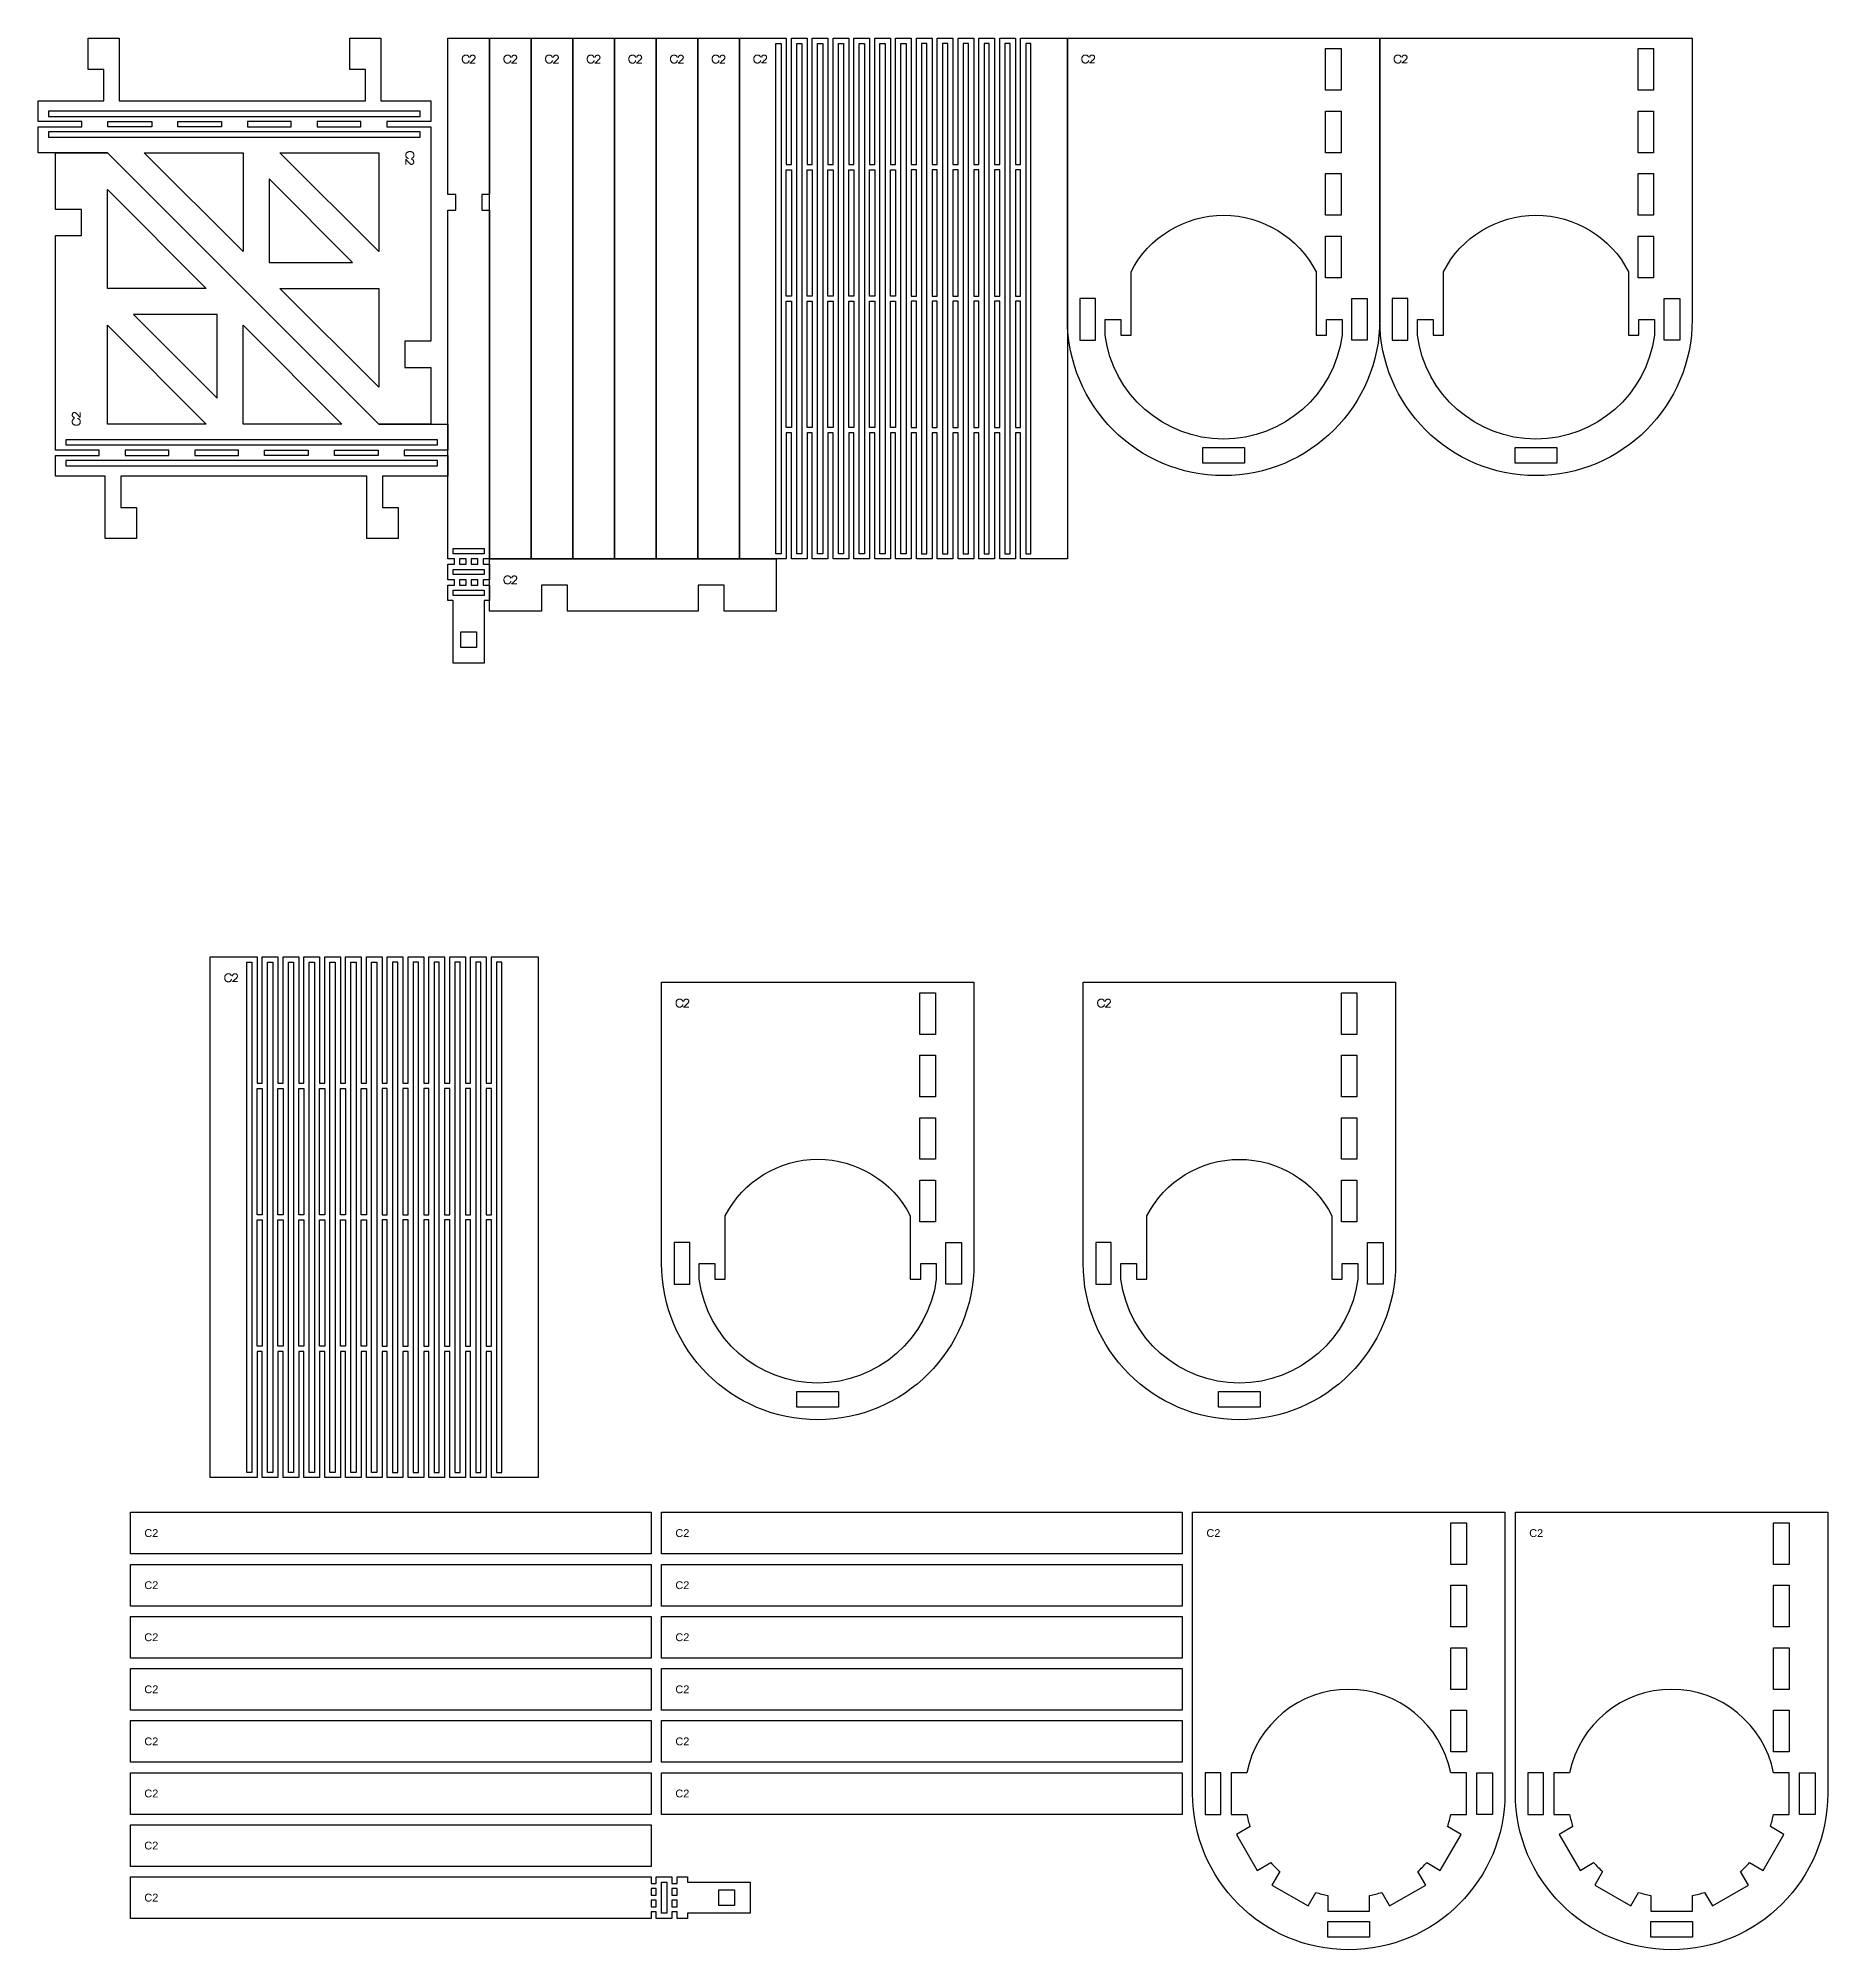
# Model space of a CAD drawing. Header units: millimetres. Extents: x 2961 to 4011, y 1422 to 1987.
# Drawn here: x 2993.7 to 3337.4, y 1422.2 to 1789.3 of the extents above; entities that cross this region are included whole.
import ezdxf

# ---------------------------------------------------------------- set-up
doc = ezdxf.new("R2010")
doc.units = ezdxf.units.MM
for name, color, linetype in [('0 - Marcacao', 6, 'Continuous'), ('1 - Interna', 3, 'Continuous'), ('2 - Externa', 1, 'Continuous')]:
    doc.layers.add(name, color=color, linetype=linetype)
doc.styles.get("Standard").update_dxf_attribs({"font": 'arial.ttf'})

msp = doc.modelspace()

# ---------------------------------------------------------------- texts
at = {"layer": '0 - Marcacao', "char_height": 1.5, "attachment_point": 5}
for insert in [(3015.43, 1502.24), (3117.43, 1502.24), (3219.43, 1502.24), (3281.43, 1502.24), (3015.43, 1492.24), (3117.43, 1492.24), (3015.43, 1482.24), (3117.43, 1482.24), (3015.43, 1472.24), (3117.43, 1472.24), (3015.43, 1462.24), (3117.43, 1462.24), (3015.43, 1452.24), (3117.43, 1452.24), (3015.43, 1442.24), (3015.43, 1432.24)]:
    msp.add_mtext_dynamic_manual_height_columns('C2', width=1.3262, gutter_width=12.5, heights=[0], dxfattribs=dict(at, insert=insert))

# ---------------------------------------------------------------- linework, layer by layer
at = {"color": 6, "lineweight": 0}
for points in [[(3076.46, 1785.65), (3076.44, 1785.7), (3076.42, 1785.76), (3076.38, 1785.82), (3076.34, 1785.88), (3076.3, 1785.93), (3076.24, 1785.97), (3076.2, 1786), (3076.14, 1786.03), (3076.08, 1786.05), (3076.01, 1786.07), (3075.94, 1786.08), (3075.87, 1786.09), (3075.84, 1786.09), (3075.77, 1786.08), (3075.7, 1786.07), (3075.63, 1786.05), (3075.57, 1786.03), (3075.5, 1786), (3075.48, 1785.98), (3075.43, 1785.94), (3075.37, 1785.9), (3075.33, 1785.85), (3075.29, 1785.79), (3075.25, 1785.73), (3075.25, 1785.73), (3075.22, 1785.67), (3075.2, 1785.61), (3075.18, 1785.54), (3075.17, 1785.47), (3075.16, 1785.4), (3075.16, 1785.32), (3075.16, 1785.26), (3075.17, 1785.19), (3075.18, 1785.12), (3075.19, 1785.05), (3075.21, 1784.98), (3075.24, 1784.92), (3075.25, 1784.9), (3075.28, 1784.83), (3075.32, 1784.77), (3075.37, 1784.72), (3075.42, 1784.67), (3075.47, 1784.63), (3075.52, 1784.61), (3075.58, 1784.58), (3075.64, 1784.56), (3075.71, 1784.55), (3075.78, 1784.54), (3075.86, 1784.53), (3075.87, 1784.53), (3075.95, 1784.54), (3076.02, 1784.55), (3076.08, 1784.57), (3076.15, 1784.59), (3076.2, 1784.62), (3076.26, 1784.66), (3076.28, 1784.68), (3076.32, 1784.72), (3076.37, 1784.77), (3076.4, 1784.83), (3076.43, 1784.89), (3076.46, 1784.96), (3076.48, 1785.04)], [(3077.62, 1784.56), (3076.63, 1784.56), (3076.92, 1784.78), (3076.96, 1784.84), (3076.96, 1784.84), (3076.99, 1784.87), (3077.04, 1784.91), (3077.1, 1784.96), (3077.18, 1785.03), (3077.21, 1785.05), (3077.27, 1785.11), (3077.33, 1785.16), (3077.38, 1785.21), (3077.42, 1785.25), (3077.46, 1785.29), (3077.47, 1785.3), (3077.51, 1785.36), (3077.55, 1785.42), (3077.58, 1785.47), (3077.6, 1785.51), (3077.61, 1785.58), (3077.62, 1785.65), (3077.61, 1785.71), (3077.6, 1785.77), (3077.58, 1785.84), (3077.54, 1785.89), (3077.49, 1785.95), (3077.48, 1785.96), (3077.42, 1786), (3077.36, 1786.03), (3077.3, 1786.05), (3077.23, 1786.06), (3077.15, 1786.07), (3077.13, 1786.07), (3077.05, 1786.06), (3076.98, 1786.05), (3076.92, 1786.02), (3076.86, 1785.99), (3076.81, 1785.96), (3076.8, 1785.94), (3076.76, 1785.9), (3076.72, 1785.84), (3076.69, 1785.78), (3076.68, 1785.71), (3076.66, 1785.63)], [(3084.46, 1785.65), (3084.44, 1785.7), (3084.42, 1785.76), (3084.38, 1785.82), (3084.34, 1785.88), (3084.3, 1785.93), (3084.24, 1785.97), (3084.2, 1786), (3084.14, 1786.03), (3084.08, 1786.05), (3084.01, 1786.07), (3083.94, 1786.08), (3083.87, 1786.09), (3083.84, 1786.09), (3083.77, 1786.08), (3083.7, 1786.07), (3083.63, 1786.05), (3083.57, 1786.03), (3083.5, 1786), (3083.48, 1785.98), (3083.43, 1785.94), (3083.37, 1785.9), (3083.33, 1785.85), (3083.29, 1785.79), (3083.25, 1785.73), (3083.25, 1785.73), (3083.22, 1785.67), (3083.2, 1785.61), (3083.18, 1785.54), (3083.17, 1785.47), (3083.16, 1785.4), (3083.16, 1785.32), (3083.16, 1785.26), (3083.17, 1785.19), (3083.18, 1785.12), (3083.19, 1785.05), (3083.21, 1784.98), (3083.24, 1784.92), (3083.25, 1784.9), (3083.28, 1784.83), (3083.32, 1784.77), (3083.37, 1784.72), (3083.42, 1784.67), (3083.47, 1784.63), (3083.52, 1784.61), (3083.58, 1784.58), (3083.64, 1784.56), (3083.71, 1784.55), (3083.78, 1784.54), (3083.86, 1784.53), (3083.87, 1784.53), (3083.95, 1784.54), (3084.02, 1784.55), (3084.08, 1784.57), (3084.15, 1784.59), (3084.2, 1784.62), (3084.26, 1784.66), (3084.28, 1784.68), (3084.32, 1784.72), (3084.37, 1784.77), (3084.4, 1784.83), (3084.43, 1784.89), (3084.46, 1784.96), (3084.48, 1785.04)], [(3085.62, 1784.56), (3084.63, 1784.56), (3084.92, 1784.78), (3084.96, 1784.84), (3084.96, 1784.84), (3084.99, 1784.87), (3085.04, 1784.91), (3085.1, 1784.96), (3085.18, 1785.03), (3085.21, 1785.05), (3085.27, 1785.11), (3085.33, 1785.16), (3085.38, 1785.21), (3085.42, 1785.25), (3085.46, 1785.29), (3085.47, 1785.3), (3085.51, 1785.36), (3085.55, 1785.42), (3085.58, 1785.47), (3085.6, 1785.51), (3085.61, 1785.58), (3085.62, 1785.65), (3085.61, 1785.71), (3085.6, 1785.77), (3085.58, 1785.84), (3085.54, 1785.89), (3085.49, 1785.95), (3085.48, 1785.96), (3085.42, 1786), (3085.36, 1786.03), (3085.3, 1786.05), (3085.23, 1786.06), (3085.15, 1786.07), (3085.13, 1786.07), (3085.05, 1786.06), (3084.98, 1786.05), (3084.92, 1786.02), (3084.86, 1785.99), (3084.81, 1785.96), (3084.8, 1785.94), (3084.76, 1785.9), (3084.72, 1785.84), (3084.69, 1785.78), (3084.68, 1785.71), (3084.66, 1785.63)], [(3092.46, 1785.65), (3092.44, 1785.7), (3092.42, 1785.76), (3092.38, 1785.82), (3092.34, 1785.88), (3092.3, 1785.93), (3092.24, 1785.97), (3092.2, 1786), (3092.14, 1786.03), (3092.08, 1786.05), (3092.01, 1786.07), (3091.94, 1786.08), (3091.87, 1786.09), (3091.84, 1786.09), (3091.77, 1786.08), (3091.7, 1786.07), (3091.63, 1786.05), (3091.57, 1786.03), (3091.5, 1786), (3091.48, 1785.98), (3091.43, 1785.94), (3091.37, 1785.9), (3091.33, 1785.85), (3091.29, 1785.79), (3091.25, 1785.73), (3091.25, 1785.73), (3091.22, 1785.67), (3091.2, 1785.61), (3091.18, 1785.54), (3091.17, 1785.47), (3091.16, 1785.4), (3091.16, 1785.32), (3091.16, 1785.26), (3091.17, 1785.19), (3091.18, 1785.12), (3091.19, 1785.05), (3091.21, 1784.98), (3091.24, 1784.92), (3091.25, 1784.9), (3091.28, 1784.83), (3091.32, 1784.77), (3091.37, 1784.72), (3091.42, 1784.67), (3091.47, 1784.63), (3091.52, 1784.61), (3091.58, 1784.58), (3091.64, 1784.56), (3091.71, 1784.55), (3091.78, 1784.54), (3091.86, 1784.53), (3091.87, 1784.53), (3091.95, 1784.54), (3092.02, 1784.55), (3092.08, 1784.57), (3092.15, 1784.59), (3092.2, 1784.62), (3092.26, 1784.66), (3092.28, 1784.68), (3092.32, 1784.72), (3092.37, 1784.77), (3092.4, 1784.83), (3092.43, 1784.89), (3092.46, 1784.96), (3092.48, 1785.04)], [(3093.62, 1784.56), (3092.63, 1784.56), (3092.92, 1784.78), (3092.96, 1784.84), (3092.96, 1784.84), (3092.99, 1784.87), (3093.04, 1784.91), (3093.1, 1784.96), (3093.18, 1785.03), (3093.21, 1785.05), (3093.27, 1785.11), (3093.33, 1785.16), (3093.38, 1785.21), (3093.42, 1785.25), (3093.46, 1785.29), (3093.47, 1785.3), (3093.51, 1785.36), (3093.55, 1785.42), (3093.58, 1785.47), (3093.6, 1785.51), (3093.61, 1785.58), (3093.62, 1785.65), (3093.61, 1785.71), (3093.6, 1785.77), (3093.58, 1785.84), (3093.54, 1785.89), (3093.49, 1785.95), (3093.48, 1785.96), (3093.42, 1786), (3093.36, 1786.03), (3093.3, 1786.05), (3093.23, 1786.06), (3093.15, 1786.07), (3093.13, 1786.07), (3093.05, 1786.06), (3092.98, 1786.05), (3092.92, 1786.02), (3092.86, 1785.99), (3092.81, 1785.96), (3092.8, 1785.94), (3092.76, 1785.9), (3092.72, 1785.84), (3092.69, 1785.78), (3092.68, 1785.71), (3092.66, 1785.63)], [(3100.46, 1785.65), (3100.44, 1785.7), (3100.42, 1785.76), (3100.38, 1785.82), (3100.34, 1785.88), (3100.3, 1785.93), (3100.24, 1785.97), (3100.2, 1786), (3100.14, 1786.03), (3100.08, 1786.05), (3100.01, 1786.07), (3099.94, 1786.08), (3099.87, 1786.09), (3099.84, 1786.09), (3099.77, 1786.08), (3099.7, 1786.07), (3099.63, 1786.05), (3099.57, 1786.03), (3099.5, 1786), (3099.48, 1785.98), (3099.43, 1785.94), (3099.37, 1785.9), (3099.33, 1785.85), (3099.29, 1785.79), (3099.25, 1785.73), (3099.25, 1785.73), (3099.22, 1785.67), (3099.2, 1785.61), (3099.18, 1785.54), (3099.17, 1785.47), (3099.16, 1785.4), (3099.16, 1785.32), (3099.16, 1785.26), (3099.17, 1785.19), (3099.18, 1785.12), (3099.19, 1785.05), (3099.21, 1784.98), (3099.24, 1784.92), (3099.25, 1784.9), (3099.28, 1784.83), (3099.32, 1784.77), (3099.37, 1784.72), (3099.42, 1784.67), (3099.47, 1784.63), (3099.52, 1784.61), (3099.58, 1784.58), (3099.64, 1784.56), (3099.71, 1784.55), (3099.78, 1784.54), (3099.86, 1784.53), (3099.87, 1784.53), (3099.95, 1784.54), (3100.02, 1784.55), (3100.08, 1784.57), (3100.15, 1784.59), (3100.2, 1784.62), (3100.26, 1784.66), (3100.28, 1784.68), (3100.32, 1784.72), (3100.37, 1784.77), (3100.4, 1784.83), (3100.43, 1784.89), (3100.46, 1784.96), (3100.48, 1785.04)], [(3101.62, 1784.56), (3100.63, 1784.56), (3100.92, 1784.78), (3100.96, 1784.84), (3100.96, 1784.84), (3100.99, 1784.87), (3101.04, 1784.91), (3101.1, 1784.96), (3101.18, 1785.03), (3101.21, 1785.05), (3101.27, 1785.11), (3101.33, 1785.16), (3101.38, 1785.21), (3101.42, 1785.25), (3101.46, 1785.29), (3101.47, 1785.3), (3101.51, 1785.36), (3101.55, 1785.42), (3101.58, 1785.47), (3101.6, 1785.51), (3101.61, 1785.58), (3101.62, 1785.65), (3101.61, 1785.71), (3101.6, 1785.77), (3101.58, 1785.84), (3101.54, 1785.89), (3101.49, 1785.95), (3101.48, 1785.96), (3101.42, 1786), (3101.36, 1786.03), (3101.3, 1786.05), (3101.23, 1786.06), (3101.15, 1786.07), (3101.13, 1786.07), (3101.05, 1786.06), (3100.98, 1786.05), (3100.92, 1786.02), (3100.86, 1785.99), (3100.81, 1785.96), (3100.8, 1785.94), (3100.76, 1785.9), (3100.72, 1785.84), (3100.69, 1785.78), (3100.68, 1785.71), (3100.66, 1785.63)], [(3108.46, 1785.65), (3108.44, 1785.7), (3108.42, 1785.76), (3108.38, 1785.82), (3108.34, 1785.88), (3108.3, 1785.93), (3108.24, 1785.97), (3108.2, 1786), (3108.14, 1786.03), (3108.08, 1786.05), (3108.01, 1786.07), (3107.94, 1786.08), (3107.87, 1786.09), (3107.84, 1786.09), (3107.77, 1786.08), (3107.7, 1786.07), (3107.63, 1786.05), (3107.57, 1786.03), (3107.5, 1786), (3107.48, 1785.98), (3107.43, 1785.94), (3107.37, 1785.9), (3107.33, 1785.85), (3107.29, 1785.79), (3107.25, 1785.73), (3107.25, 1785.73), (3107.22, 1785.67), (3107.2, 1785.61), (3107.18, 1785.54), (3107.17, 1785.47), (3107.16, 1785.4), (3107.16, 1785.32), (3107.16, 1785.26), (3107.17, 1785.19), (3107.18, 1785.12), (3107.19, 1785.05), (3107.21, 1784.98), (3107.24, 1784.92), (3107.25, 1784.9), (3107.28, 1784.83), (3107.32, 1784.77), (3107.37, 1784.72), (3107.42, 1784.67), (3107.47, 1784.63), (3107.52, 1784.61), (3107.58, 1784.58), (3107.64, 1784.56), (3107.71, 1784.55), (3107.78, 1784.54), (3107.86, 1784.53), (3107.87, 1784.53), (3107.95, 1784.54), (3108.02, 1784.55), (3108.08, 1784.57), (3108.15, 1784.59), (3108.2, 1784.62), (3108.26, 1784.66), (3108.28, 1784.68), (3108.32, 1784.72), (3108.37, 1784.77), (3108.4, 1784.83), (3108.43, 1784.89), (3108.46, 1784.96), (3108.48, 1785.04)], [(3109.62, 1784.56), (3108.63, 1784.56), (3108.92, 1784.78), (3108.96, 1784.84), (3108.96, 1784.84), (3108.99, 1784.87), (3109.04, 1784.91), (3109.1, 1784.96), (3109.18, 1785.03), (3109.21, 1785.05), (3109.27, 1785.11), (3109.33, 1785.16), (3109.38, 1785.21), (3109.42, 1785.25), (3109.46, 1785.29), (3109.47, 1785.3), (3109.51, 1785.36), (3109.55, 1785.42), (3109.58, 1785.47), (3109.6, 1785.51), (3109.61, 1785.58), (3109.62, 1785.65), (3109.61, 1785.71), (3109.6, 1785.77), (3109.58, 1785.84), (3109.54, 1785.89), (3109.49, 1785.95), (3109.48, 1785.96), (3109.42, 1786), (3109.36, 1786.03), (3109.3, 1786.05), (3109.23, 1786.06), (3109.15, 1786.07), (3109.13, 1786.07), (3109.05, 1786.06), (3108.98, 1786.05), (3108.92, 1786.02), (3108.86, 1785.99), (3108.81, 1785.96), (3108.8, 1785.94), (3108.76, 1785.9), (3108.72, 1785.84), (3108.69, 1785.78), (3108.68, 1785.71), (3108.66, 1785.63)], [(3116.46, 1785.65), (3116.44, 1785.7), (3116.42, 1785.76), (3116.38, 1785.82), (3116.34, 1785.88), (3116.3, 1785.93), (3116.24, 1785.97), (3116.2, 1786), (3116.14, 1786.03), (3116.08, 1786.05), (3116.01, 1786.07), (3115.94, 1786.08), (3115.87, 1786.09), (3115.84, 1786.09), (3115.77, 1786.08), (3115.7, 1786.07), (3115.63, 1786.05), (3115.57, 1786.03), (3115.5, 1786), (3115.48, 1785.98), (3115.43, 1785.94), (3115.37, 1785.9), (3115.33, 1785.85), (3115.29, 1785.79), (3115.25, 1785.73), (3115.25, 1785.73), (3115.22, 1785.67), (3115.2, 1785.61), (3115.18, 1785.54), (3115.17, 1785.47), (3115.16, 1785.4), (3115.16, 1785.32), (3115.16, 1785.26), (3115.17, 1785.19), (3115.18, 1785.12), (3115.19, 1785.05), (3115.21, 1784.98), (3115.24, 1784.92), (3115.25, 1784.9), (3115.28, 1784.83), (3115.32, 1784.77), (3115.37, 1784.72), (3115.42, 1784.67), (3115.47, 1784.63), (3115.52, 1784.61), (3115.58, 1784.58), (3115.64, 1784.56), (3115.71, 1784.55), (3115.78, 1784.54), (3115.86, 1784.53), (3115.87, 1784.53), (3115.95, 1784.54), (3116.02, 1784.55), (3116.08, 1784.57), (3116.15, 1784.59), (3116.2, 1784.62), (3116.26, 1784.66), (3116.28, 1784.68), (3116.32, 1784.72), (3116.37, 1784.77), (3116.4, 1784.83), (3116.43, 1784.89), (3116.46, 1784.96), (3116.48, 1785.04)], [(3117.62, 1784.56), (3116.63, 1784.56), (3116.92, 1784.78), (3116.96, 1784.84), (3116.96, 1784.84), (3116.99, 1784.87), (3117.04, 1784.91), (3117.1, 1784.96), (3117.18, 1785.03), (3117.21, 1785.05), (3117.27, 1785.11), (3117.33, 1785.16), (3117.38, 1785.21), (3117.42, 1785.25), (3117.46, 1785.29), (3117.47, 1785.3), (3117.51, 1785.36), (3117.55, 1785.42), (3117.58, 1785.47), (3117.6, 1785.51), (3117.61, 1785.58), (3117.62, 1785.65), (3117.61, 1785.71), (3117.6, 1785.77), (3117.58, 1785.84), (3117.54, 1785.89), (3117.49, 1785.95), (3117.48, 1785.96), (3117.42, 1786), (3117.36, 1786.03), (3117.3, 1786.05), (3117.23, 1786.06), (3117.15, 1786.07), (3117.13, 1786.07), (3117.05, 1786.06), (3116.98, 1786.05), (3116.92, 1786.02), (3116.86, 1785.99), (3116.81, 1785.96), (3116.8, 1785.94), (3116.76, 1785.9), (3116.72, 1785.84), (3116.69, 1785.78), (3116.68, 1785.71), (3116.66, 1785.63)], [(3124.46, 1785.65), (3124.44, 1785.7), (3124.42, 1785.76), (3124.38, 1785.82), (3124.34, 1785.88), (3124.3, 1785.93), (3124.24, 1785.97), (3124.2, 1786), (3124.14, 1786.03), (3124.08, 1786.05), (3124.01, 1786.07), (3123.94, 1786.08), (3123.87, 1786.09), (3123.84, 1786.09), (3123.77, 1786.08), (3123.7, 1786.07), (3123.63, 1786.05), (3123.57, 1786.03), (3123.5, 1786), (3123.48, 1785.98), (3123.43, 1785.94), (3123.37, 1785.9), (3123.33, 1785.85), (3123.29, 1785.79), (3123.25, 1785.73), (3123.25, 1785.73), (3123.22, 1785.67), (3123.2, 1785.61), (3123.18, 1785.54), (3123.17, 1785.47), (3123.16, 1785.4), (3123.16, 1785.32), (3123.16, 1785.26), (3123.17, 1785.19), (3123.18, 1785.12), (3123.19, 1785.05), (3123.21, 1784.98), (3123.24, 1784.92), (3123.25, 1784.9), (3123.28, 1784.83), (3123.32, 1784.77), (3123.37, 1784.72), (3123.42, 1784.67), (3123.47, 1784.63), (3123.52, 1784.61), (3123.58, 1784.58), (3123.64, 1784.56), (3123.71, 1784.55), (3123.78, 1784.54), (3123.86, 1784.53), (3123.87, 1784.53), (3123.95, 1784.54), (3124.02, 1784.55), (3124.08, 1784.57), (3124.15, 1784.59), (3124.2, 1784.62), (3124.26, 1784.66), (3124.28, 1784.68), (3124.32, 1784.72), (3124.37, 1784.77), (3124.4, 1784.83), (3124.43, 1784.89), (3124.46, 1784.96), (3124.48, 1785.04)], [(3125.62, 1784.56), (3124.63, 1784.56), (3124.92, 1784.78), (3124.96, 1784.84), (3124.96, 1784.84), (3124.99, 1784.87), (3125.04, 1784.91), (3125.1, 1784.96), (3125.18, 1785.03), (3125.21, 1785.05), (3125.27, 1785.11), (3125.33, 1785.16), (3125.38, 1785.21), (3125.42, 1785.25), (3125.46, 1785.29), (3125.47, 1785.3), (3125.51, 1785.36), (3125.55, 1785.42), (3125.58, 1785.47), (3125.6, 1785.51), (3125.61, 1785.58), (3125.62, 1785.65), (3125.61, 1785.71), (3125.6, 1785.77), (3125.58, 1785.84), (3125.54, 1785.89), (3125.49, 1785.95), (3125.48, 1785.96), (3125.42, 1786), (3125.36, 1786.03), (3125.3, 1786.05), (3125.23, 1786.06), (3125.15, 1786.07), (3125.13, 1786.07), (3125.05, 1786.06), (3124.98, 1786.05), (3124.92, 1786.02), (3124.86, 1785.99), (3124.81, 1785.96), (3124.8, 1785.94), (3124.76, 1785.9), (3124.72, 1785.84), (3124.69, 1785.78), (3124.68, 1785.71), (3124.66, 1785.63)], [(3132.46, 1785.66), (3132.45, 1785.71), (3132.42, 1785.77), (3132.38, 1785.84), (3132.34, 1785.89), (3132.3, 1785.94), (3132.25, 1785.98), (3132.2, 1786.01), (3132.15, 1786.04), (3132.08, 1786.07), (3132.02, 1786.08), (3131.94, 1786.09), (3131.87, 1786.1), (3131.84, 1786.1), (3131.77, 1786.09), (3131.7, 1786.08), (3131.63, 1786.06), (3131.57, 1786.04), (3131.51, 1786.01), (3131.48, 1786), (3131.43, 1785.96), (3131.38, 1785.91), (3131.33, 1785.86), (3131.29, 1785.81), (3131.25, 1785.74), (3131.25, 1785.74), (3131.22, 1785.68), (3131.2, 1785.62), (3131.18, 1785.55), (3131.17, 1785.48), (3131.16, 1785.41), (3131.16, 1785.33), (3131.16, 1785.27), (3131.17, 1785.2), (3131.18, 1785.13), (3131.2, 1785.06), (3131.22, 1785), (3131.24, 1784.93), (3131.25, 1784.91), (3131.29, 1784.84), (3131.32, 1784.79), (3131.37, 1784.73), (3131.42, 1784.69), (3131.47, 1784.65), (3131.52, 1784.62), (3131.58, 1784.59), (3131.64, 1784.57), (3131.71, 1784.56), (3131.79, 1784.55), (3131.87, 1784.55), (3131.87, 1784.55), (3131.95, 1784.55), (3132.02, 1784.56), (3132.08, 1784.58), (3132.15, 1784.61), (3132.21, 1784.64), (3132.26, 1784.68), (3132.28, 1784.69), (3132.33, 1784.74), (3132.37, 1784.79), (3132.4, 1784.84), (3132.44, 1784.91), (3132.46, 1784.97), (3132.49, 1785.05)], [(3133.62, 1784.57), (3132.63, 1784.57), (3132.92, 1784.79), (3132.96, 1784.85), (3132.97, 1784.85), (3133, 1784.88), (3133.04, 1784.92), (3133.1, 1784.97), (3133.18, 1785.04), (3133.21, 1785.07), (3133.28, 1785.12), (3133.33, 1785.18), (3133.38, 1785.22), (3133.43, 1785.26), (3133.46, 1785.3), (3133.47, 1785.31), (3133.52, 1785.37), (3133.55, 1785.43), (3133.58, 1785.49), (3133.6, 1785.52), (3133.61, 1785.59), (3133.62, 1785.66), (3133.62, 1785.72), (3133.6, 1785.79), (3133.58, 1785.85), (3133.54, 1785.91), (3133.49, 1785.96), (3133.48, 1785.97), (3133.42, 1786.01), (3133.37, 1786.04), (3133.3, 1786.06), (3133.23, 1786.07), (3133.15, 1786.08), (3133.13, 1786.08), (3133.06, 1786.07), (3132.99, 1786.06), (3132.92, 1786.04), (3132.86, 1786.01), (3132.81, 1785.97), (3132.8, 1785.96), (3132.76, 1785.91), (3132.72, 1785.85), (3132.7, 1785.79), (3132.68, 1785.72), (3132.67, 1785.64)], [(3195.46, 1785.66), (3195.45, 1785.71), (3195.42, 1785.77), (3195.38, 1785.84), (3195.34, 1785.89), (3195.3, 1785.94), (3195.25, 1785.98), (3195.2, 1786.01), (3195.15, 1786.04), (3195.08, 1786.07), (3195.02, 1786.08), (3194.94, 1786.09), (3194.87, 1786.1), (3194.84, 1786.1), (3194.77, 1786.09), (3194.7, 1786.08), (3194.63, 1786.06), (3194.57, 1786.04), (3194.51, 1786.01), (3194.48, 1786), (3194.43, 1785.96), (3194.38, 1785.91), (3194.33, 1785.86), (3194.29, 1785.81), (3194.25, 1785.74), (3194.25, 1785.74), (3194.22, 1785.68), (3194.2, 1785.62), (3194.18, 1785.55), (3194.17, 1785.48), (3194.16, 1785.41), (3194.16, 1785.33), (3194.16, 1785.27), (3194.17, 1785.2), (3194.18, 1785.13), (3194.2, 1785.06), (3194.22, 1785), (3194.24, 1784.93), (3194.25, 1784.91), (3194.29, 1784.84), (3194.32, 1784.79), (3194.37, 1784.73), (3194.42, 1784.69), (3194.47, 1784.65), (3194.52, 1784.62), (3194.58, 1784.59), (3194.64, 1784.57), (3194.71, 1784.56), (3194.79, 1784.55), (3194.87, 1784.55), (3194.87, 1784.55), (3194.95, 1784.55), (3195.02, 1784.56), (3195.08, 1784.58), (3195.15, 1784.61), (3195.21, 1784.64), (3195.26, 1784.68), (3195.28, 1784.69), (3195.33, 1784.74), (3195.37, 1784.79), (3195.4, 1784.84), (3195.44, 1784.91), (3195.46, 1784.97), (3195.49, 1785.05)], [(3196.62, 1784.57), (3195.63, 1784.57), (3195.92, 1784.79), (3195.96, 1784.85), (3195.97, 1784.85), (3196, 1784.88), (3196.04, 1784.92), (3196.1, 1784.97), (3196.18, 1785.04), (3196.21, 1785.07), (3196.28, 1785.12), (3196.33, 1785.18), (3196.38, 1785.22), (3196.43, 1785.26), (3196.46, 1785.3), (3196.47, 1785.31), (3196.52, 1785.37), (3196.55, 1785.43), (3196.58, 1785.49), (3196.6, 1785.52), (3196.61, 1785.59), (3196.62, 1785.66), (3196.62, 1785.72), (3196.6, 1785.79), (3196.58, 1785.85), (3196.54, 1785.91), (3196.49, 1785.96), (3196.48, 1785.97), (3196.42, 1786.01), (3196.37, 1786.04), (3196.3, 1786.06), (3196.23, 1786.07), (3196.15, 1786.08), (3196.13, 1786.08), (3196.06, 1786.07), (3195.99, 1786.06), (3195.92, 1786.04), (3195.86, 1786.01), (3195.81, 1785.97), (3195.8, 1785.96), (3195.76, 1785.91), (3195.72, 1785.85), (3195.7, 1785.79), (3195.68, 1785.72), (3195.67, 1785.64)], [(3255.46, 1785.66), (3255.45, 1785.71), (3255.42, 1785.77), (3255.38, 1785.84), (3255.34, 1785.89), (3255.3, 1785.94), (3255.25, 1785.98), (3255.2, 1786.01), (3255.15, 1786.04), (3255.08, 1786.07), (3255.02, 1786.08), (3254.94, 1786.09), (3254.87, 1786.1), (3254.84, 1786.1), (3254.77, 1786.09), (3254.7, 1786.08), (3254.63, 1786.06), (3254.57, 1786.04), (3254.51, 1786.01), (3254.48, 1786), (3254.43, 1785.96), (3254.38, 1785.91), (3254.33, 1785.86), (3254.29, 1785.81), (3254.25, 1785.74), (3254.25, 1785.74), (3254.22, 1785.68), (3254.2, 1785.62), (3254.18, 1785.55), (3254.17, 1785.48), (3254.16, 1785.41), (3254.16, 1785.33), (3254.16, 1785.27), (3254.17, 1785.2), (3254.18, 1785.13), (3254.2, 1785.06), (3254.22, 1785), (3254.24, 1784.93), (3254.25, 1784.91), (3254.29, 1784.84), (3254.32, 1784.79), (3254.37, 1784.73), (3254.42, 1784.69), (3254.47, 1784.65), (3254.52, 1784.62), (3254.58, 1784.59), (3254.64, 1784.57), (3254.71, 1784.56), (3254.79, 1784.55), (3254.87, 1784.55), (3254.87, 1784.55), (3254.95, 1784.55), (3255.02, 1784.56), (3255.08, 1784.58), (3255.15, 1784.61), (3255.21, 1784.64), (3255.26, 1784.68), (3255.28, 1784.69), (3255.33, 1784.74), (3255.37, 1784.79), (3255.4, 1784.84), (3255.44, 1784.91), (3255.46, 1784.97), (3255.49, 1785.05)], [(3256.62, 1784.57), (3255.63, 1784.57), (3255.92, 1784.79), (3255.96, 1784.85), (3255.97, 1784.85), (3256, 1784.88), (3256.04, 1784.92), (3256.1, 1784.97), (3256.18, 1785.04), (3256.21, 1785.07), (3256.28, 1785.12), (3256.33, 1785.18), (3256.38, 1785.22), (3256.43, 1785.26), (3256.46, 1785.3), (3256.47, 1785.31), (3256.52, 1785.37), (3256.55, 1785.43), (3256.58, 1785.49), (3256.6, 1785.52), (3256.61, 1785.59), (3256.62, 1785.66), (3256.62, 1785.72), (3256.6, 1785.79), (3256.58, 1785.85), (3256.54, 1785.91), (3256.49, 1785.96), (3256.48, 1785.97), (3256.42, 1786.01), (3256.37, 1786.04), (3256.3, 1786.06), (3256.23, 1786.07), (3256.15, 1786.08), (3256.13, 1786.08), (3256.06, 1786.07), (3255.99, 1786.06), (3255.92, 1786.04), (3255.86, 1786.01), (3255.81, 1785.97), (3255.8, 1785.96), (3255.76, 1785.91), (3255.72, 1785.85), (3255.7, 1785.79), (3255.68, 1785.72), (3255.67, 1785.64)], [(3065.43, 1766.25), (3065.47, 1766.27), (3065.54, 1766.3), (3065.6, 1766.33), (3065.66, 1766.37), (3065.71, 1766.42), (3065.75, 1766.47), (3065.78, 1766.51), (3065.81, 1766.57), (3065.83, 1766.63), (3065.85, 1766.7), (3065.86, 1766.77), (3065.86, 1766.85), (3065.86, 1766.87), (3065.86, 1766.95), (3065.85, 1767.01), (3065.83, 1767.08), (3065.8, 1767.15), (3065.77, 1767.21), (3065.76, 1767.23), (3065.72, 1767.29), (3065.68, 1767.34), (3065.63, 1767.39), (3065.57, 1767.43), (3065.51, 1767.46), (3065.51, 1767.46), (3065.45, 1767.49), (3065.39, 1767.51), (3065.32, 1767.53), (3065.25, 1767.54), (3065.18, 1767.55), (3065.1, 1767.55), (3065.04, 1767.55), (3064.97, 1767.55), (3064.9, 1767.53), (3064.83, 1767.52), (3064.76, 1767.5), (3064.7, 1767.47), (3064.67, 1767.46), (3064.61, 1767.43), (3064.55, 1767.39), (3064.5, 1767.35), (3064.45, 1767.3), (3064.41, 1767.24), (3064.38, 1767.19), (3064.36, 1767.14), (3064.34, 1767.07), (3064.32, 1767), (3064.32, 1766.93), (3064.31, 1766.85), (3064.31, 1766.84), (3064.32, 1766.77), (3064.33, 1766.7), (3064.35, 1766.63), (3064.37, 1766.57), (3064.4, 1766.51), (3064.44, 1766.45), (3064.46, 1766.43), (3064.5, 1766.39), (3064.55, 1766.35), (3064.61, 1766.31), (3064.67, 1766.28), (3064.74, 1766.25), (3064.81, 1766.23)], [(3064.34, 1765.09), (3064.34, 1766.08), (3064.56, 1765.8), (3064.62, 1765.75), (3064.62, 1765.75), (3064.65, 1765.72), (3064.69, 1765.67), (3064.74, 1765.61), (3064.8, 1765.54), (3064.83, 1765.5), (3064.89, 1765.44), (3064.94, 1765.38), (3064.99, 1765.33), (3065.03, 1765.29), (3065.07, 1765.25), (3065.08, 1765.25), (3065.14, 1765.2), (3065.19, 1765.16), (3065.25, 1765.13), (3065.29, 1765.12), (3065.36, 1765.1), (3065.43, 1765.09), (3065.49, 1765.1), (3065.55, 1765.11), (3065.62, 1765.14), (3065.67, 1765.17), (3065.73, 1765.22), (3065.74, 1765.24), (3065.78, 1765.29), (3065.81, 1765.35), (3065.83, 1765.41), (3065.84, 1765.48), (3065.84, 1765.56), (3065.84, 1765.58), (3065.84, 1765.66), (3065.82, 1765.73), (3065.8, 1765.79), (3065.77, 1765.85), (3065.73, 1765.9), (3065.72, 1765.91), (3065.68, 1765.96), (3065.62, 1765.99), (3065.56, 1766.02), (3065.49, 1766.04), (3065.41, 1766.05)], [(3000.67, 1716.29), (3000.63, 1716.27), (3000.56, 1716.25), (3000.5, 1716.21), (3000.44, 1716.17), (3000.39, 1716.13), (3000.35, 1716.07), (3000.32, 1716.03), (3000.29, 1715.97), (3000.27, 1715.91), (3000.25, 1715.84), (3000.24, 1715.77), (3000.24, 1715.7), (3000.24, 1715.67), (3000.24, 1715.6), (3000.25, 1715.53), (3000.27, 1715.46), (3000.3, 1715.4), (3000.33, 1715.33), (3000.34, 1715.31), (3000.38, 1715.26), (3000.42, 1715.2), (3000.47, 1715.16), (3000.53, 1715.12), (3000.59, 1715.08), (3000.59, 1715.08), (3000.65, 1715.05), (3000.71, 1715.03), (3000.78, 1715.01), (3000.85, 1715), (3000.92, 1714.99), (3001, 1714.99), (3001.06, 1714.99), (3001.13, 1715), (3001.2, 1715.01), (3001.27, 1715.02), (3001.34, 1715.04), (3001.4, 1715.07), (3001.42, 1715.08), (3001.49, 1715.11), (3001.55, 1715.15), (3001.6, 1715.2), (3001.65, 1715.25), (3001.69, 1715.3), (3001.71, 1715.35), (3001.74, 1715.41), (3001.76, 1715.47), (3001.78, 1715.54), (3001.78, 1715.61), (3001.79, 1715.69), (3001.79, 1715.7), (3001.78, 1715.78), (3001.77, 1715.85), (3001.75, 1715.91), (3001.73, 1715.98), (3001.7, 1716.03), (3001.66, 1716.09), (3001.64, 1716.11), (3001.6, 1716.15), (3001.55, 1716.2), (3001.49, 1716.23), (3001.43, 1716.26), (3001.36, 1716.29), (3001.28, 1716.31)], [(3001.76, 1717.45), (3001.76, 1716.46), (3001.54, 1716.75), (3001.48, 1716.79), (3001.48, 1716.79), (3001.45, 1716.82), (3001.41, 1716.87), (3001.36, 1716.93), (3001.3, 1717.01), (3001.27, 1717.04), (3001.21, 1717.1), (3001.16, 1717.16), (3001.11, 1717.21), (3001.07, 1717.25), (3001.03, 1717.29), (3001.02, 1717.3), (3000.96, 1717.34), (3000.9, 1717.38), (3000.85, 1717.41), (3000.81, 1717.43), (3000.74, 1717.44), (3000.67, 1717.45), (3000.61, 1717.44), (3000.55, 1717.43), (3000.48, 1717.41), (3000.43, 1717.37), (3000.37, 1717.32), (3000.36, 1717.3), (3000.32, 1717.25), (3000.29, 1717.19), (3000.27, 1717.13), (3000.26, 1717.06), (3000.25, 1716.98), (3000.26, 1716.96), (3000.26, 1716.88), (3000.28, 1716.81), (3000.3, 1716.75), (3000.33, 1716.69), (3000.37, 1716.64), (3000.38, 1716.63), (3000.42, 1716.59), (3000.48, 1716.55), (3000.54, 1716.52), (3000.61, 1716.51), (3000.69, 1716.49)], [(3084.46, 1685.65), (3084.44, 1685.7), (3084.42, 1685.76), (3084.38, 1685.82), (3084.34, 1685.88), (3084.3, 1685.93), (3084.24, 1685.97), (3084.2, 1686), (3084.14, 1686.03), (3084.08, 1686.05), (3084.01, 1686.07), (3083.94, 1686.08), (3083.87, 1686.09), (3083.84, 1686.09), (3083.77, 1686.08), (3083.7, 1686.07), (3083.63, 1686.05), (3083.57, 1686.03), (3083.5, 1686), (3083.48, 1685.98), (3083.43, 1685.94), (3083.37, 1685.9), (3083.33, 1685.85), (3083.29, 1685.79), (3083.25, 1685.73), (3083.25, 1685.73), (3083.22, 1685.67), (3083.2, 1685.61), (3083.18, 1685.54), (3083.17, 1685.47), (3083.16, 1685.4), (3083.16, 1685.32), (3083.16, 1685.26), (3083.17, 1685.19), (3083.18, 1685.12), (3083.19, 1685.05), (3083.21, 1684.98), (3083.24, 1684.92), (3083.25, 1684.9), (3083.28, 1684.83), (3083.32, 1684.77), (3083.37, 1684.72), (3083.42, 1684.67), (3083.47, 1684.63), (3083.52, 1684.61), (3083.58, 1684.58), (3083.64, 1684.56), (3083.71, 1684.55), (3083.78, 1684.54), (3083.86, 1684.53), (3083.87, 1684.53), (3083.95, 1684.54), (3084.02, 1684.55), (3084.08, 1684.57), (3084.15, 1684.59), (3084.2, 1684.62), (3084.26, 1684.66), (3084.28, 1684.68), (3084.32, 1684.72), (3084.37, 1684.77), (3084.4, 1684.83), (3084.43, 1684.89), (3084.46, 1684.96), (3084.48, 1685.04)], [(3085.62, 1684.56), (3084.63, 1684.56), (3084.92, 1684.78), (3084.96, 1684.84), (3084.96, 1684.84), (3084.99, 1684.87), (3085.04, 1684.91), (3085.1, 1684.96), (3085.18, 1685.03), (3085.21, 1685.05), (3085.27, 1685.11), (3085.33, 1685.16), (3085.38, 1685.21), (3085.42, 1685.25), (3085.46, 1685.29), (3085.47, 1685.3), (3085.51, 1685.36), (3085.55, 1685.42), (3085.58, 1685.47), (3085.6, 1685.51), (3085.61, 1685.58), (3085.62, 1685.65), (3085.61, 1685.71), (3085.6, 1685.77), (3085.58, 1685.84), (3085.54, 1685.89), (3085.49, 1685.95), (3085.48, 1685.96), (3085.42, 1686), (3085.36, 1686.03), (3085.3, 1686.05), (3085.23, 1686.06), (3085.15, 1686.07), (3085.13, 1686.07), (3085.05, 1686.06), (3084.98, 1686.05), (3084.92, 1686.02), (3084.86, 1685.99), (3084.81, 1685.96), (3084.8, 1685.94), (3084.76, 1685.9), (3084.72, 1685.84), (3084.69, 1685.78), (3084.68, 1685.71), (3084.66, 1685.63)], [(3030.83, 1609.24), (3030.81, 1609.28), (3030.78, 1609.35), (3030.75, 1609.41), (3030.71, 1609.47), (3030.66, 1609.52), (3030.61, 1609.56), (3030.57, 1609.59), (3030.51, 1609.62), (3030.45, 1609.64), (3030.38, 1609.66), (3030.31, 1609.67), (3030.23, 1609.67), (3030.21, 1609.67), (3030.13, 1609.67), (3030.07, 1609.66), (3030, 1609.64), (3029.93, 1609.61), (3029.87, 1609.58), (3029.85, 1609.57), (3029.79, 1609.53), (3029.74, 1609.49), (3029.69, 1609.44), (3029.65, 1609.38), (3029.62, 1609.32), (3029.62, 1609.32), (3029.59, 1609.26), (3029.57, 1609.19), (3029.55, 1609.13), (3029.54, 1609.06), (3029.53, 1608.99), (3029.53, 1608.91), (3029.53, 1608.85), (3029.53, 1608.78), (3029.55, 1608.71), (3029.56, 1608.64), (3029.58, 1608.57), (3029.61, 1608.51), (3029.62, 1608.48), (3029.65, 1608.42), (3029.69, 1608.36), (3029.73, 1608.31), (3029.78, 1608.26), (3029.84, 1608.22), (3029.89, 1608.19), (3029.94, 1608.17), (3030.01, 1608.15), (3030.08, 1608.13), (3030.15, 1608.13), (3030.23, 1608.12), (3030.24, 1608.12), (3030.31, 1608.13), (3030.38, 1608.14), (3030.45, 1608.16), (3030.51, 1608.18), (3030.57, 1608.21), (3030.63, 1608.25), (3030.64, 1608.27), (3030.69, 1608.31), (3030.73, 1608.36), (3030.77, 1608.42), (3030.8, 1608.48), (3030.83, 1608.55), (3030.85, 1608.62)], [(3031.99, 1608.15), (3031, 1608.15), (3031.28, 1608.37), (3031.33, 1608.43), (3031.33, 1608.43), (3031.36, 1608.46), (3031.41, 1608.5), (3031.47, 1608.55), (3031.54, 1608.61), (3031.58, 1608.64), (3031.64, 1608.7), (3031.7, 1608.75), (3031.75, 1608.8), (3031.79, 1608.84), (3031.83, 1608.88), (3031.83, 1608.89), (3031.88, 1608.95), (3031.92, 1609), (3031.95, 1609.06), (3031.96, 1609.1), (3031.98, 1609.17), (3031.99, 1609.24), (3031.98, 1609.3), (3031.97, 1609.36), (3031.94, 1609.43), (3031.91, 1609.48), (3031.86, 1609.54), (3031.84, 1609.55), (3031.79, 1609.59), (3031.73, 1609.62), (3031.67, 1609.64), (3031.6, 1609.65), (3031.52, 1609.65), (3031.5, 1609.65), (3031.42, 1609.65), (3031.35, 1609.63), (3031.29, 1609.61), (3031.23, 1609.58), (3031.18, 1609.54), (3031.17, 1609.53), (3031.12, 1609.49), (3031.09, 1609.43), (3031.06, 1609.37), (3031.04, 1609.3), (3031.03, 1609.22)], [(3117.51, 1604.37), (3117.49, 1604.42), (3117.46, 1604.48), (3117.43, 1604.54), (3117.39, 1604.6), (3117.34, 1604.65), (3117.29, 1604.69), (3117.25, 1604.72), (3117.19, 1604.75), (3117.13, 1604.78), (3117.06, 1604.79), (3116.99, 1604.8), (3116.91, 1604.81), (3116.89, 1604.81), (3116.82, 1604.8), (3116.75, 1604.79), (3116.68, 1604.77), (3116.61, 1604.75), (3116.55, 1604.72), (3116.53, 1604.71), (3116.47, 1604.67), (3116.42, 1604.62), (3116.38, 1604.57), (3116.33, 1604.51), (3116.3, 1604.45), (3116.3, 1604.45), (3116.27, 1604.39), (3116.25, 1604.33), (3116.23, 1604.26), (3116.22, 1604.19), (3116.21, 1604.12), (3116.21, 1604.04), (3116.21, 1603.98), (3116.22, 1603.91), (3116.23, 1603.84), (3116.24, 1603.77), (3116.26, 1603.71), (3116.29, 1603.64), (3116.3, 1603.62), (3116.33, 1603.55), (3116.37, 1603.49), (3116.41, 1603.44), (3116.46, 1603.4), (3116.52, 1603.36), (3116.57, 1603.33), (3116.62, 1603.3), (3116.69, 1603.28), (3116.76, 1603.27), (3116.83, 1603.26), (3116.91, 1603.26), (3116.92, 1603.26), (3116.99, 1603.26), (3117.06, 1603.27), (3117.13, 1603.29), (3117.19, 1603.31), (3117.25, 1603.35), (3117.31, 1603.39), (3117.33, 1603.4), (3117.37, 1603.45), (3117.41, 1603.5), (3117.45, 1603.55), (3117.48, 1603.62), (3117.51, 1603.68), (3117.53, 1603.76)], [(3118.67, 1603.28), (3117.68, 1603.28), (3117.96, 1603.5), (3118.01, 1603.56), (3118.01, 1603.56), (3118.04, 1603.59), (3118.09, 1603.63), (3118.15, 1603.68), (3118.22, 1603.75), (3118.26, 1603.78), (3118.32, 1603.83), (3118.38, 1603.88), (3118.43, 1603.93), (3118.47, 1603.97), (3118.51, 1604.01), (3118.51, 1604.02), (3118.56, 1604.08), (3118.6, 1604.14), (3118.63, 1604.19), (3118.64, 1604.23), (3118.66, 1604.3), (3118.67, 1604.37), (3118.66, 1604.43), (3118.65, 1604.5), (3118.62, 1604.56), (3118.59, 1604.62), (3118.54, 1604.67), (3118.52, 1604.68), (3118.47, 1604.72), (3118.41, 1604.75), (3118.35, 1604.77), (3118.28, 1604.78), (3118.2, 1604.79), (3118.18, 1604.79), (3118.1, 1604.78), (3118.03, 1604.77), (3117.97, 1604.75), (3117.91, 1604.72), (3117.86, 1604.68), (3117.85, 1604.67), (3117.8, 1604.62), (3117.77, 1604.56), (3117.74, 1604.5), (3117.72, 1604.43), (3117.71, 1604.35)], [(3198.49, 1604.37), (3198.47, 1604.42), (3198.45, 1604.48), (3198.41, 1604.54), (3198.37, 1604.6), (3198.33, 1604.65), (3198.28, 1604.69), (3198.23, 1604.72), (3198.17, 1604.75), (3198.11, 1604.78), (3198.04, 1604.79), (3197.97, 1604.8), (3197.9, 1604.81), (3197.87, 1604.81), (3197.8, 1604.8), (3197.73, 1604.79), (3197.66, 1604.77), (3197.6, 1604.75), (3197.54, 1604.72), (3197.51, 1604.71), (3197.46, 1604.67), (3197.4, 1604.62), (3197.36, 1604.57), (3197.32, 1604.51), (3197.28, 1604.45), (3197.28, 1604.45), (3197.25, 1604.39), (3197.23, 1604.33), (3197.21, 1604.26), (3197.2, 1604.19), (3197.19, 1604.12), (3197.19, 1604.04), (3197.19, 1603.98), (3197.2, 1603.91), (3197.21, 1603.84), (3197.22, 1603.77), (3197.25, 1603.71), (3197.27, 1603.64), (3197.28, 1603.62), (3197.31, 1603.55), (3197.35, 1603.49), (3197.4, 1603.44), (3197.45, 1603.4), (3197.5, 1603.36), (3197.55, 1603.33), (3197.61, 1603.3), (3197.67, 1603.28), (3197.74, 1603.27), (3197.82, 1603.26), (3197.89, 1603.26), (3197.9, 1603.26), (3197.98, 1603.26), (3198.05, 1603.27), (3198.11, 1603.29), (3198.18, 1603.31), (3198.24, 1603.35), (3198.29, 1603.39), (3198.31, 1603.4), (3198.36, 1603.45), (3198.4, 1603.5), (3198.43, 1603.55), (3198.47, 1603.62), (3198.49, 1603.68), (3198.52, 1603.76)], [(3199.65, 1603.28), (3198.66, 1603.28), (3198.95, 1603.5), (3198.99, 1603.56), (3198.99, 1603.56), (3199.03, 1603.59), (3199.07, 1603.63), (3199.13, 1603.68), (3199.21, 1603.75), (3199.24, 1603.78), (3199.31, 1603.83), (3199.36, 1603.88), (3199.41, 1603.93), (3199.46, 1603.97), (3199.49, 1604.01), (3199.5, 1604.02), (3199.55, 1604.08), (3199.58, 1604.14), (3199.61, 1604.19), (3199.63, 1604.23), (3199.64, 1604.3), (3199.65, 1604.37), (3199.65, 1604.43), (3199.63, 1604.5), (3199.61, 1604.56), (3199.57, 1604.62), (3199.52, 1604.67), (3199.51, 1604.68), (3199.45, 1604.72), (3199.4, 1604.75), (3199.33, 1604.77), (3199.26, 1604.78), (3199.18, 1604.79), (3199.16, 1604.79), (3199.08, 1604.78), (3199.01, 1604.77), (3198.95, 1604.75), (3198.89, 1604.72), (3198.84, 1604.68), (3198.83, 1604.67), (3198.79, 1604.62), (3198.75, 1604.56), (3198.73, 1604.5), (3198.71, 1604.43), (3198.7, 1604.35)]]:
    msp.add_lwpolyline(points, dxfattribs=at)
at = {"layer": '1 - Interna'}
for points in [[(3136.39, 1690.32), (3135.39, 1690.32), (3135.39, 1788.32), (3136.39, 1788.32)], [(3140.39, 1690.32), (3139.39, 1690.32), (3139.39, 1788.32), (3140.39, 1788.32)], [(3144.39, 1690.32), (3143.39, 1690.32), (3143.39, 1788.32), (3144.39, 1788.32)], [(3148.39, 1690.32), (3147.39, 1690.32), (3147.39, 1788.32), (3148.39, 1788.32)], [(3152.39, 1690.32), (3151.39, 1690.32), (3151.39, 1788.32), (3152.39, 1788.32)], [(3156.39, 1690.32), (3155.39, 1690.32), (3155.39, 1788.32), (3156.39, 1788.32)], [(3160.39, 1690.32), (3159.39, 1690.32), (3159.39, 1788.32), (3160.39, 1788.32)], [(3163.39, 1690.32), (3164.39, 1690.32), (3164.39, 1788.32), (3163.39, 1788.32)], [(3167.39, 1690.32), (3168.39, 1690.32), (3168.39, 1788.32), (3167.39, 1788.32)], [(3171.39, 1690.32), (3172.39, 1690.32), (3172.39, 1788.32), (3171.39, 1788.32)], [(3175.39, 1690.32), (3176.39, 1690.32), (3176.39, 1788.32), (3175.39, 1788.32)], [(3179.39, 1690.32), (3180.39, 1690.32), (3180.39, 1788.32), (3179.39, 1788.32)], [(3183.39, 1690.32), (3184.39, 1690.32), (3184.39, 1788.32), (3183.39, 1788.32)], [(3240.99, 1779.32), (3240.99, 1787.32), (3243.99, 1787.32), (3243.99, 1779.32)], [(3300.99, 1779.32), (3300.99, 1787.32), (3303.99, 1787.32), (3303.99, 1779.32)], [(2995.71, 1775.32), (2995.71, 1774.32), (3067.1, 1774.32), (3067.1, 1775.32)], [(3015.51, 1773.32), (3015.51, 1772.32), (3007.11, 1772.32), (3007.11, 1773.32)], [(3028.91, 1773.32), (3028.91, 1772.32), (3020.51, 1772.32), (3020.51, 1773.32)], [(3033.91, 1773.32), (3033.91, 1772.32), (3042.3, 1772.32), (3042.3, 1773.32)], [(3047.3, 1773.32), (3047.3, 1772.32), (3055.7, 1772.32), (3055.7, 1773.32)], [(3240.99, 1767.32), (3240.99, 1775.32), (3243.99, 1775.32), (3243.99, 1767.32)], [(3300.99, 1767.32), (3300.99, 1775.32), (3303.99, 1775.32), (3303.99, 1767.32)], [(2995.71, 1771.32), (2995.71, 1770.32), (3067.1, 1770.32), (3067.1, 1771.32)], [(3033.05, 1748.34), (3014.07, 1767.32), (3033.05, 1767.32)], [(3059.1, 1748.34), (3040.12, 1767.32), (3059.1, 1767.32)], [(3038.05, 1762.32), (3038.05, 1746.27), (3054.1, 1746.27)], [(3137.39, 1764.07), (3138.39, 1764.07), (3138.39, 1739.82), (3137.39, 1739.82)], [(3141.39, 1764.07), (3142.39, 1764.07), (3142.39, 1739.82), (3141.39, 1739.82)], [(3145.39, 1764.07), (3146.39, 1764.07), (3146.39, 1739.82), (3145.39, 1739.82)], [(3149.39, 1764.07), (3150.39, 1764.07), (3150.39, 1739.82), (3149.39, 1739.82)], [(3153.39, 1764.07), (3154.39, 1764.07), (3154.39, 1739.82), (3153.39, 1739.82)], [(3157.39, 1764.07), (3158.39, 1764.07), (3158.39, 1739.82), (3157.39, 1739.82)], [(3162.39, 1764.07), (3161.39, 1764.07), (3161.39, 1739.82), (3162.39, 1739.82)], [(3166.39, 1764.07), (3165.39, 1764.07), (3165.39, 1739.82), (3166.39, 1739.82)], [(3170.39, 1764.07), (3169.39, 1764.07), (3169.39, 1739.82), (3170.39, 1739.82)], [(3174.39, 1764.07), (3173.39, 1764.07), (3173.39, 1739.82), (3174.39, 1739.82)], [(3178.39, 1764.07), (3177.39, 1764.07), (3177.39, 1739.82), (3178.39, 1739.82)], [(3182.39, 1764.07), (3181.39, 1764.07), (3181.39, 1739.82), (3182.39, 1739.82)], [(3240.99, 1755.32), (3240.99, 1763.32), (3243.99, 1763.32), (3243.99, 1755.32)], [(3300.99, 1755.32), (3300.99, 1763.32), (3303.99, 1763.32), (3303.99, 1755.32)], [(3025.98, 1741.27), (3007, 1741.27), (3007, 1760.25)], [(3240.99, 1743.32), (3240.99, 1751.32), (3243.99, 1751.32), (3243.99, 1743.32)], [(3300.99, 1743.32), (3300.99, 1751.32), (3303.99, 1751.32), (3303.99, 1743.32)], [(3040.12, 1741.27), (3059.1, 1741.27), (3059.1, 1722.29)], [(3137.39, 1738.82), (3138.39, 1738.82), (3138.39, 1714.57), (3137.39, 1714.57)], [(3141.39, 1738.82), (3142.39, 1738.82), (3142.39, 1714.57), (3141.39, 1714.57)], [(3145.39, 1738.82), (3146.39, 1738.82), (3146.39, 1714.57), (3145.39, 1714.57)], [(3149.39, 1738.82), (3150.39, 1738.82), (3150.39, 1714.57), (3149.39, 1714.57)], [(3153.39, 1738.82), (3154.39, 1738.82), (3154.39, 1714.57), (3153.39, 1714.57)], [(3157.39, 1738.82), (3158.39, 1738.82), (3158.39, 1714.57), (3157.39, 1714.57)], [(3162.39, 1738.82), (3161.39, 1738.82), (3161.39, 1714.57), (3162.39, 1714.57)], [(3166.39, 1738.82), (3165.39, 1738.82), (3165.39, 1714.57), (3166.39, 1714.57)], [(3170.39, 1738.82), (3169.39, 1738.82), (3169.39, 1714.57), (3170.39, 1714.57)], [(3174.39, 1738.82), (3173.39, 1738.82), (3173.39, 1714.57), (3174.39, 1714.57)], [(3178.39, 1738.82), (3177.39, 1738.82), (3177.39, 1714.57), (3178.39, 1714.57)], [(3182.39, 1738.82), (3181.39, 1738.82), (3181.39, 1714.57), (3182.39, 1714.57)], [(3196.79, 1731.32), (3196.79, 1739.32), (3193.79, 1739.32), (3193.79, 1731.32)], [(3245.99, 1731.32), (3245.99, 1739.32), (3248.99, 1739.32), (3248.99, 1731.32)], [(3256.79, 1731.32), (3256.79, 1739.32), (3253.79, 1739.32), (3253.79, 1731.32)], [(3305.99, 1731.32), (3305.99, 1739.32), (3308.99, 1739.32), (3308.99, 1731.32)], [(3007, 1734.2), (3025.98, 1715.22), (3007, 1715.22)], [(3028.05, 1720.22), (3028.05, 1736.27), (3012, 1736.27)], [(3033.05, 1734.2), (3052.03, 1715.22), (3033.05, 1715.22)], [(3070.39, 1711.22), (3070.39, 1712.22), (2999, 1712.22), (2999, 1711.22)], [(3217.39, 1710.73), (3225.39, 1710.73), (3225.39, 1707.73), (3217.39, 1707.73)], [(3277.39, 1710.73), (3285.39, 1710.73), (3285.39, 1707.73), (3277.39, 1707.73)], [(3070.39, 1707.22), (3070.39, 1708.22), (2999, 1708.22), (2999, 1707.22)], [(3018.8, 1709.22), (3018.8, 1710.22), (3010.4, 1710.22), (3010.4, 1709.22)], [(3032.19, 1709.22), (3032.19, 1710.22), (3023.8, 1710.22), (3023.8, 1709.22)], [(3037.19, 1709.22), (3037.19, 1710.22), (3045.59, 1710.22), (3045.59, 1709.22)], [(3050.59, 1709.22), (3050.59, 1710.22), (3058.99, 1710.22), (3058.99, 1709.22)], [(3073.39, 1691.32), (3079.39, 1691.32), (3079.39, 1690.32), (3073.39, 1690.32)], [(3075.89, 1688.32), (3075.89, 1689.32), (3074.64, 1689.32), (3074.64, 1688.32)], [(3078.14, 1688.32), (3078.14, 1689.32), (3076.89, 1689.32), (3076.89, 1688.32)], [(3073.39, 1687.32), (3079.39, 1687.32), (3079.39, 1686.32), (3073.39, 1686.32)], [(3075.89, 1684.32), (3075.89, 1685.32), (3074.64, 1685.32), (3074.64, 1684.32)], [(3078.14, 1684.32), (3078.14, 1685.32), (3076.89, 1685.32), (3076.89, 1684.32)], [(3073.39, 1683.32), (3079.39, 1683.32), (3079.39, 1682.32), (3073.39, 1682.32)], [(3077.89, 1675.32), (3077.89, 1672.32), (3074.89, 1672.32), (3074.89, 1675.32)], [(3034.75, 1513.9), (3033.75, 1513.9), (3033.75, 1611.9), (3034.75, 1611.9)], [(3038.75, 1513.9), (3037.75, 1513.9), (3037.75, 1611.9), (3038.75, 1611.9)], [(3042.75, 1513.9), (3041.75, 1513.9), (3041.75, 1611.9), (3042.75, 1611.9)], [(3046.75, 1513.9), (3045.75, 1513.9), (3045.75, 1611.9), (3046.75, 1611.9)], [(3050.75, 1513.9), (3049.75, 1513.9), (3049.75, 1611.9), (3050.75, 1611.9)], [(3054.75, 1513.9), (3053.75, 1513.9), (3053.75, 1611.9), (3054.75, 1611.9)], [(3058.75, 1513.9), (3057.75, 1513.9), (3057.75, 1611.9), (3058.75, 1611.9)], [(3061.75, 1513.9), (3062.75, 1513.9), (3062.75, 1611.9), (3061.75, 1611.9)], [(3065.75, 1513.9), (3066.75, 1513.9), (3066.75, 1611.9), (3065.75, 1611.9)], [(3069.75, 1513.9), (3070.75, 1513.9), (3070.75, 1611.9), (3069.75, 1611.9)], [(3073.75, 1513.9), (3074.75, 1513.9), (3074.75, 1611.9), (3073.75, 1611.9)], [(3077.75, 1513.9), (3078.75, 1513.9), (3078.75, 1611.9), (3077.75, 1611.9)], [(3081.75, 1513.9), (3082.75, 1513.9), (3082.75, 1611.9), (3081.75, 1611.9)], [(3163.03, 1598.03), (3163.03, 1606.03), (3166.03, 1606.03), (3166.03, 1598.03)], [(3244.01, 1598.03), (3244.01, 1606.03), (3247.01, 1606.03), (3247.01, 1598.03)], [(3163.03, 1586.03), (3163.03, 1594.03), (3166.03, 1594.03), (3166.03, 1586.03)], [(3244.01, 1586.03), (3244.01, 1594.03), (3247.01, 1594.03), (3247.01, 1586.03)], [(3035.75, 1587.65), (3036.75, 1587.65), (3036.75, 1563.4), (3035.75, 1563.4)], [(3039.75, 1587.65), (3040.75, 1587.65), (3040.75, 1563.4), (3039.75, 1563.4)], [(3043.75, 1587.65), (3044.75, 1587.65), (3044.75, 1563.4), (3043.75, 1563.4)], [(3047.75, 1587.65), (3048.75, 1587.65), (3048.75, 1563.4), (3047.75, 1563.4)], [(3051.75, 1587.65), (3052.75, 1587.65), (3052.75, 1563.4), (3051.75, 1563.4)], [(3055.75, 1587.65), (3056.75, 1587.65), (3056.75, 1563.4), (3055.75, 1563.4)], [(3060.75, 1587.65), (3059.75, 1587.65), (3059.75, 1563.4), (3060.75, 1563.4)], [(3064.75, 1587.65), (3063.75, 1587.65), (3063.75, 1563.4), (3064.75, 1563.4)], [(3068.75, 1587.65), (3067.75, 1587.65), (3067.75, 1563.4), (3068.75, 1563.4)], [(3072.75, 1587.65), (3071.75, 1587.65), (3071.75, 1563.4), (3072.75, 1563.4)], [(3076.75, 1587.65), (3075.75, 1587.65), (3075.75, 1563.4), (3076.75, 1563.4)], [(3080.75, 1587.65), (3079.75, 1587.65), (3079.75, 1563.4), (3080.75, 1563.4)], [(3163.03, 1574.03), (3163.03, 1582.03), (3166.03, 1582.03), (3166.03, 1574.03)], [(3244.01, 1574.03), (3244.01, 1582.03), (3247.01, 1582.03), (3247.01, 1574.03)], [(3163.03, 1562.03), (3163.03, 1570.03), (3166.03, 1570.03), (3166.03, 1562.03)], [(3244.01, 1562.03), (3244.01, 1570.03), (3247.01, 1570.03), (3247.01, 1562.03)], [(3035.75, 1562.4), (3036.75, 1562.4), (3036.75, 1538.15), (3035.75, 1538.15)], [(3039.75, 1562.4), (3040.75, 1562.4), (3040.75, 1538.15), (3039.75, 1538.15)], [(3043.75, 1562.4), (3044.75, 1562.4), (3044.75, 1538.15), (3043.75, 1538.15)], [(3047.75, 1562.4), (3048.75, 1562.4), (3048.75, 1538.15), (3047.75, 1538.15)], [(3051.75, 1562.4), (3052.75, 1562.4), (3052.75, 1538.15), (3051.75, 1538.15)], [(3055.75, 1562.4), (3056.75, 1562.4), (3056.75, 1538.15), (3055.75, 1538.15)], [(3060.75, 1562.4), (3059.75, 1562.4), (3059.75, 1538.15), (3060.75, 1538.15)], [(3064.75, 1562.4), (3063.75, 1562.4), (3063.75, 1538.15), (3064.75, 1538.15)], [(3068.75, 1562.4), (3067.75, 1562.4), (3067.75, 1538.15), (3068.75, 1538.15)], [(3072.75, 1562.4), (3071.75, 1562.4), (3071.75, 1538.15), (3072.75, 1538.15)], [(3076.75, 1562.4), (3075.75, 1562.4), (3075.75, 1538.15), (3076.75, 1538.15)], [(3080.75, 1562.4), (3079.75, 1562.4), (3079.75, 1538.15), (3080.75, 1538.15)], [(3118.84, 1550.03), (3118.84, 1558.03), (3115.84, 1558.03), (3115.84, 1550.03)], [(3168.03, 1550.03), (3168.03, 1558.03), (3171.03, 1558.03), (3171.03, 1550.03)], [(3199.82, 1550.03), (3199.82, 1558.03), (3196.82, 1558.03), (3196.82, 1550.03)], [(3249.01, 1550.03), (3249.01, 1558.03), (3252.01, 1558.03), (3252.01, 1550.03)], [(3139.44, 1529.44), (3147.44, 1529.44), (3147.44, 1526.44), (3139.44, 1526.44)], [(3220.42, 1529.44), (3228.42, 1529.44), (3228.42, 1526.44), (3220.42, 1526.44)], [(3265.03, 1496.24), (3265.03, 1504.24), (3268.03, 1504.24), (3268.03, 1496.24)], [(3327.03, 1496.24), (3327.03, 1504.24), (3330.03, 1504.24), (3330.03, 1496.24)], [(3265.03, 1484.24), (3265.03, 1492.24), (3268.03, 1492.24), (3268.03, 1484.24)], [(3327.03, 1484.24), (3327.03, 1492.24), (3330.03, 1492.24), (3330.03, 1484.24)], [(3265.03, 1472.24), (3265.03, 1480.24), (3268.03, 1480.24), (3268.03, 1472.24)], [(3327.03, 1472.24), (3327.03, 1480.24), (3330.03, 1480.24), (3330.03, 1472.24)], [(3265.03, 1460.24), (3265.03, 1468.24), (3268.03, 1468.24), (3268.03, 1460.24)], [(3327.03, 1460.24), (3327.03, 1468.24), (3330.03, 1468.24), (3330.03, 1460.24)], [(3220.84, 1448.24), (3220.84, 1456.24), (3217.84, 1456.24), (3217.84, 1448.24)], [(3270.03, 1448.24), (3270.03, 1456.24), (3273.03, 1456.24), (3273.03, 1448.24)], [(3282.84, 1448.24), (3282.84, 1456.24), (3279.84, 1456.24), (3279.84, 1448.24)], [(3332.03, 1448.24), (3332.03, 1456.24), (3335.03, 1456.24), (3335.03, 1448.24)], [(3111.43, 1432.74), (3112.43, 1432.74), (3112.43, 1433.99), (3111.43, 1433.99)], [(3111.43, 1430.49), (3112.43, 1430.49), (3112.43, 1431.74), (3111.43, 1431.74)], [(3113.43, 1435.24), (3114.43, 1435.24), (3114.43, 1429.24), (3113.43, 1429.24)], [(3116.43, 1432.74), (3116.43, 1433.99), (3115.43, 1433.99), (3115.43, 1432.74)], [(3116.43, 1430.49), (3116.43, 1431.74), (3115.43, 1431.74), (3115.43, 1430.49)], [(3124.43, 1433.74), (3127.43, 1433.74), (3127.43, 1430.74), (3124.43, 1430.74)], [(3241.43, 1427.64), (3249.43, 1427.64), (3249.43, 1424.64), (3241.43, 1424.64)], [(3303.43, 1427.64), (3311.43, 1427.64), (3311.43, 1424.64), (3303.43, 1424.64)]]:
    msp.add_lwpolyline(points, close=True, dxfattribs=at)
for points in [[(3241.16, 1735.32), (3244.16, 1735.32), (3244.16, 1732.32, -0.876908), (3198.62, 1732.32), (3198.62, 1735.32), (3201.62, 1735.32), (3201.62, 1732.32), (3203.62, 1732.32), (3203.62, 1744.49, -0.609308), (3239.16, 1744.49), (3239.16, 1732.32), (3241.16, 1732.32)], [(3301.16, 1735.32), (3304.16, 1735.32), (3304.16, 1732.32, -0.876908), (3258.62, 1732.32), (3258.62, 1735.32), (3261.62, 1735.32), (3261.62, 1732.32), (3263.62, 1732.32), (3263.62, 1744.49, -0.609308), (3299.16, 1744.49), (3299.16, 1732.32), (3301.16, 1732.32)], [(3163.21, 1554.03), (3166.21, 1554.03), (3166.21, 1551.03, -0.876908), (3120.66, 1551.03), (3120.66, 1554.03), (3123.66, 1554.03), (3123.66, 1551.03), (3125.66, 1551.03), (3125.66, 1563.2, -0.609308), (3161.21, 1563.2), (3161.21, 1551.03), (3163.21, 1551.03)], [(3244.19, 1554.03), (3247.19, 1554.03), (3247.19, 1551.03, -0.876908), (3201.65, 1551.03), (3201.65, 1554.03), (3204.65, 1554.03), (3204.65, 1551.03), (3206.65, 1551.03), (3206.65, 1563.2, -0.609308), (3242.19, 1563.2), (3242.19, 1551.03), (3244.19, 1551.03)], [(3226.46, 1445.9), (3223.86, 1444.4), (3227.86, 1437.47), (3230.46, 1438.97, 0.03023), (3232.17, 1437.26), (3232.17, 1437.26), (3230.67, 1434.67), (3237.6, 1430.67), (3239.1, 1433.26, 0.03023), (3241.43, 1432.64), (3241.43, 1432.64), (3241.43, 1429.64), (3249.43, 1429.64), (3249.43, 1432.64, 0.03023), (3251.77, 1433.26), (3253.27, 1430.67), (3260.2, 1434.67), (3258.7, 1437.26), (3258.7, 1437.26, 0.03023), (3260.4, 1438.97), (3263, 1437.47), (3267, 1444.4), (3264.4, 1445.9, 0.03023), (3265.03, 1448.24), (3268.03, 1448.24), (3268.03, 1456.24), (3265.03, 1456.24), (3265.03, 1456.24, 0.816497), (3225.84, 1456.24), (3225.84, 1456.24), (3222.84, 1456.24), (3222.84, 1448.24), (3225.84, 1448.24, 0.03023)], [(3288.46, 1445.9), (3285.86, 1444.4), (3289.86, 1437.47), (3292.46, 1438.97, 0.03023), (3294.17, 1437.26), (3294.17, 1437.26), (3292.67, 1434.67), (3299.6, 1430.67), (3301.1, 1433.26, 0.03023), (3303.43, 1432.64), (3303.43, 1432.64), (3303.43, 1429.64), (3311.43, 1429.64), (3311.43, 1432.64, 0.03023), (3313.77, 1433.26), (3315.27, 1430.67), (3322.2, 1434.67), (3320.7, 1437.26), (3320.7, 1437.26, 0.03023), (3322.4, 1438.97), (3325, 1437.47), (3329, 1444.4), (3326.4, 1445.9, 0.03023), (3327.03, 1448.24), (3330.03, 1448.24), (3330.03, 1456.24), (3327.03, 1456.24), (3327.03, 1456.24, 0.816497), (3287.84, 1456.24), (3287.84, 1456.24), (3284.84, 1456.24), (3284.84, 1448.24), (3287.84, 1448.24, 0.03023)]]:
    msp.add_lwpolyline(points, format="xyb", close=True, dxfattribs=at)
at = {"layer": '2 - Externa'}
for points in [[(3069.1, 1772.32), (3069.1, 1767.32), (3069.1, 1731.12), (3064.1, 1731.12), (3064.1, 1726.12), (3069.1, 1726.12), (3069.1, 1715.22), (3059.1, 1715.22), (3007, 1767.32), (2993.71, 1767.32), (2993.71, 1772.32), (3002.11, 1772.32), (3002.11, 1773.32), (2993.71, 1773.32), (2993.71, 1777.32), (3006.28, 1777.32), (3006.28, 1783.32), (3003.28, 1783.32), (3003.28, 1789.32), (3009.28, 1789.32), (3009.28, 1783.32), (3009.28, 1777.32), (3056.54, 1777.32), (3056.54, 1783.32), (3053.54, 1783.32), (3053.54, 1789.32), (3059.54, 1789.32), (3059.54, 1783.32), (3059.54, 1777.32), (3069.1, 1777.32), (3069.1, 1773.32), (3060.7, 1773.32), (3060.7, 1772.32)], [(3072.39, 1756.32), (3073.89, 1756.32), (3073.89, 1759.32), (3072.39, 1759.32), (3072.39, 1789.32), (3080.39, 1789.32), (3080.39, 1759.32), (3078.89, 1759.32), (3078.89, 1756.32), (3080.39, 1756.32), (3080.39, 1689.32), (3079.14, 1689.32), (3079.14, 1688.32), (3080.39, 1688.32), (3080.39, 1685.32), (3079.14, 1685.32), (3079.14, 1684.32), (3080.39, 1684.32), (3080.39, 1681.32), (3079.39, 1681.32), (3079.39, 1669.32), (3073.39, 1669.32), (3073.39, 1681.32), (3072.39, 1681.32), (3072.39, 1684.32), (3073.64, 1684.32), (3073.64, 1685.32), (3072.39, 1685.32), (3072.39, 1688.32), (3073.64, 1688.32), (3073.64, 1689.32), (3072.39, 1689.32)], [(3080.39, 1689.32), (3080.39, 1789.32), (3088.39, 1789.32), (3088.39, 1689.32)], [(3088.39, 1689.32), (3088.39, 1789.32), (3096.39, 1789.32), (3096.39, 1689.32)], [(3096.39, 1689.32), (3096.39, 1789.32), (3104.39, 1789.32), (3104.39, 1689.32)], [(3104.39, 1689.32), (3104.39, 1789.32), (3112.39, 1789.32), (3112.39, 1689.32)], [(3112.39, 1689.32), (3112.39, 1789.32), (3120.39, 1789.32), (3120.39, 1689.32)], [(3120.39, 1689.32), (3120.39, 1789.32), (3128.39, 1789.32), (3128.39, 1689.32)], [(3162.39, 1789.32), (3165.39, 1789.32), (3165.39, 1765.07), (3166.39, 1765.07), (3166.39, 1789.32), (3169.39, 1789.32), (3169.39, 1765.07), (3170.39, 1765.07), (3170.39, 1789.32), (3173.39, 1789.32), (3173.39, 1765.07), (3174.39, 1765.07), (3174.39, 1789.32), (3177.39, 1789.32), (3177.39, 1765.07), (3178.39, 1765.07), (3178.39, 1789.32), (3181.39, 1789.32), (3181.39, 1765.07), (3182.39, 1765.07), (3182.39, 1789.32), (3191.39, 1789.32), (3191.39, 1689.32), (3182.39, 1689.32), (3182.39, 1713.57), (3181.39, 1713.57), (3181.39, 1689.32), (3178.39, 1689.32), (3178.39, 1713.57), (3177.39, 1713.57), (3177.39, 1689.32), (3174.39, 1689.32), (3174.39, 1713.57), (3173.39, 1713.57), (3173.39, 1689.32), (3170.39, 1689.32), (3170.39, 1713.57), (3169.39, 1713.57), (3169.39, 1689.32), (3166.39, 1689.32), (3166.39, 1713.57), (3165.39, 1713.57), (3165.39, 1689.32), (3162.39, 1689.32), (3162.39, 1713.57), (3161.39, 1713.57), (3161.39, 1689.32), (3158.39, 1689.32), (3158.39, 1713.57), (3157.39, 1713.57), (3157.39, 1689.32), (3154.39, 1689.32), (3154.39, 1713.57), (3153.39, 1713.57), (3153.39, 1689.32), (3150.39, 1689.32), (3150.39, 1713.57), (3149.39, 1713.57), (3149.39, 1689.32), (3146.39, 1689.32), (3146.39, 1713.57), (3145.39, 1713.57), (3145.39, 1689.32), (3142.39, 1689.32), (3142.39, 1713.57), (3141.39, 1713.57), (3141.39, 1689.32), (3138.39, 1689.32), (3138.39, 1713.57), (3137.39, 1713.57), (3137.39, 1689.32), (3128.39, 1689.32), (3128.39, 1789.32), (3137.39, 1789.32), (3137.39, 1765.07), (3138.39, 1765.07), (3138.39, 1789.32), (3141.39, 1789.32), (3141.39, 1765.07), (3142.39, 1765.07), (3142.39, 1789.32), (3145.39, 1789.32), (3145.39, 1765.07), (3146.39, 1765.07), (3146.39, 1789.32), (3149.39, 1789.32), (3149.39, 1765.07), (3150.39, 1765.07), (3150.39, 1789.32), (3153.39, 1789.32), (3153.39, 1765.07), (3154.39, 1765.07), (3154.39, 1789.32), (3157.39, 1789.32), (3157.39, 1765.07), (3158.39, 1765.07), (3158.39, 1789.32), (3161.39, 1789.32), (3161.39, 1765.07), (3162.39, 1765.07)], [(2997, 1710.22), (2997, 1715.22), (2997, 1751.42), (3002, 1751.42), (3002, 1756.42), (2997, 1756.42), (2997, 1767.32), (3007, 1767.32), (3059.1, 1715.22), (3072.39, 1715.22), (3072.39, 1710.22), (3063.99, 1710.22), (3063.99, 1709.22), (3072.39, 1709.22), (3072.39, 1705.22), (3059.82, 1705.22), (3059.82, 1699.22), (3062.82, 1699.22), (3062.82, 1693.22), (3056.82, 1693.22), (3056.82, 1699.22), (3056.82, 1705.22), (3009.56, 1705.22), (3009.56, 1699.22), (3012.56, 1699.22), (3012.56, 1693.22), (3006.56, 1693.22), (3006.56, 1699.22), (3006.56, 1705.22), (2997, 1705.22), (2997, 1709.22), (3005.4, 1709.22), (3005.4, 1710.22)], [(3090.39, 1684.32), (3090.39, 1679.32), (3080.39, 1679.32), (3080.39, 1689.32), (3090.39, 1689.32), (3095.39, 1689.32), (3120.46, 1689.32), (3125.46, 1689.32), (3135.46, 1689.32), (3135.46, 1679.32), (3125.46, 1679.32), (3125.46, 1684.32), (3120.46, 1684.32), (3120.46, 1679.32), (3095.39, 1679.32), (3095.39, 1684.32)], [(3060.75, 1612.9), (3063.75, 1612.9), (3063.75, 1588.65), (3064.75, 1588.65), (3064.75, 1612.9), (3067.75, 1612.9), (3067.75, 1588.65), (3068.75, 1588.65), (3068.75, 1612.9), (3071.75, 1612.9), (3071.75, 1588.65), (3072.75, 1588.65), (3072.75, 1612.9), (3075.75, 1612.9), (3075.75, 1588.65), (3076.75, 1588.65), (3076.75, 1612.9), (3079.75, 1612.9), (3079.75, 1588.65), (3080.75, 1588.65), (3080.75, 1612.9), (3089.75, 1612.9), (3089.75, 1512.9), (3080.75, 1512.9), (3080.75, 1537.15), (3079.75, 1537.15), (3079.75, 1512.9), (3076.75, 1512.9), (3076.75, 1537.15), (3075.75, 1537.15), (3075.75, 1512.9), (3072.75, 1512.9), (3072.75, 1537.15), (3071.75, 1537.15), (3071.75, 1512.9), (3068.75, 1512.9), (3068.75, 1537.15), (3067.75, 1537.15), (3067.75, 1512.9), (3064.75, 1512.9), (3064.75, 1537.15), (3063.75, 1537.15), (3063.75, 1512.9), (3060.75, 1512.9), (3060.75, 1537.15), (3059.75, 1537.15), (3059.75, 1512.9), (3056.75, 1512.9), (3056.75, 1537.15), (3055.75, 1537.15), (3055.75, 1512.9), (3052.75, 1512.9), (3052.75, 1537.15), (3051.75, 1537.15), (3051.75, 1512.9), (3048.75, 1512.9), (3048.75, 1537.15), (3047.75, 1537.15), (3047.75, 1512.9), (3044.75, 1512.9), (3044.75, 1537.15), (3043.75, 1537.15), (3043.75, 1512.9), (3040.75, 1512.9), (3040.75, 1537.15), (3039.75, 1537.15), (3039.75, 1512.9), (3036.75, 1512.9), (3036.75, 1537.15), (3035.75, 1537.15), (3035.75, 1512.9), (3026.75, 1512.9), (3026.75, 1612.9), (3035.75, 1612.9), (3035.75, 1588.65), (3036.75, 1588.65), (3036.75, 1612.9), (3039.75, 1612.9), (3039.75, 1588.65), (3040.75, 1588.65), (3040.75, 1612.9), (3043.75, 1612.9), (3043.75, 1588.65), (3044.75, 1588.65), (3044.75, 1612.9), (3047.75, 1612.9), (3047.75, 1588.65), (3048.75, 1588.65), (3048.75, 1612.9), (3051.75, 1612.9), (3051.75, 1588.65), (3052.75, 1588.65), (3052.75, 1612.9), (3055.75, 1612.9), (3055.75, 1588.65), (3056.75, 1588.65), (3056.75, 1612.9), (3059.75, 1612.9), (3059.75, 1588.65), (3060.75, 1588.65)], [(3111.43, 1498.24), (3011.43, 1498.24), (3011.43, 1506.24), (3111.43, 1506.24)], [(3213.43, 1498.24), (3113.43, 1498.24), (3113.43, 1506.24), (3213.43, 1506.24)], [(3111.43, 1488.24), (3011.43, 1488.24), (3011.43, 1496.24), (3111.43, 1496.24)], [(3213.43, 1488.24), (3113.43, 1488.24), (3113.43, 1496.24), (3213.43, 1496.24)], [(3111.43, 1478.24), (3011.43, 1478.24), (3011.43, 1486.24), (3111.43, 1486.24)], [(3213.43, 1478.24), (3113.43, 1478.24), (3113.43, 1486.24), (3213.43, 1486.24)], [(3111.43, 1468.24), (3011.43, 1468.24), (3011.43, 1476.24), (3111.43, 1476.24)], [(3213.43, 1468.24), (3113.43, 1468.24), (3113.43, 1476.24), (3213.43, 1476.24)], [(3111.43, 1458.24), (3011.43, 1458.24), (3011.43, 1466.24), (3111.43, 1466.24)], [(3213.43, 1458.24), (3113.43, 1458.24), (3113.43, 1466.24), (3213.43, 1466.24)], [(3111.43, 1448.24), (3011.43, 1448.24), (3011.43, 1456.24), (3111.43, 1456.24)], [(3213.43, 1448.24), (3113.43, 1448.24), (3113.43, 1456.24), (3213.43, 1456.24)], [(3111.43, 1438.24), (3011.43, 1438.24), (3011.43, 1446.24), (3111.43, 1446.24)], [(3111.43, 1428.24), (3011.43, 1428.24), (3011.43, 1436.24), (3111.43, 1436.24), (3111.43, 1434.99), (3112.43, 1434.99), (3112.43, 1436.24), (3115.43, 1436.24), (3115.43, 1434.99), (3116.43, 1434.99), (3116.43, 1436.24), (3118.43, 1436.24), (3118.43, 1435.24), (3130.43, 1435.24), (3130.43, 1429.24), (3118.43, 1429.24), (3118.43, 1428.24), (3116.43, 1428.24), (3116.43, 1429.49), (3115.43, 1429.49), (3115.43, 1428.24), (3112.43, 1428.24), (3112.43, 1429.49), (3111.43, 1429.49)]]:
    msp.add_lwpolyline(points, close=True, dxfattribs=at)
for points in [[(3251.39, 1789.32), (3251.39, 1735.32, -1), (3191.39, 1735.32), (3191.39, 1789.32)], [(3311.39, 1789.32), (3311.39, 1735.32, -1), (3251.39, 1735.32), (3251.39, 1789.32)], [(3173.44, 1608.03), (3173.44, 1554.03, -1), (3113.44, 1554.03), (3113.44, 1608.03)], [(3254.42, 1608.03), (3254.42, 1554.03, -1), (3194.42, 1554.03), (3194.42, 1608.03)], [(3275.43, 1506.24), (3275.43, 1452.24, -1), (3215.43, 1452.24), (3215.43, 1506.24)], [(3337.43, 1506.24), (3337.43, 1452.24, -1), (3277.43, 1452.24), (3277.43, 1506.24)]]:
    msp.add_lwpolyline(points, format="xyb", close=True, dxfattribs=at)

msp.set_redraw_order([(e.dxf.handle, doc.entitydb.next_handle()) for e in msp.query("TEXT MTEXT ATTDEF DIMENSION ARC_DIMENSION")])  # texts and dimensions are drawn at this point

doc.saveas('drawing.dxf')
